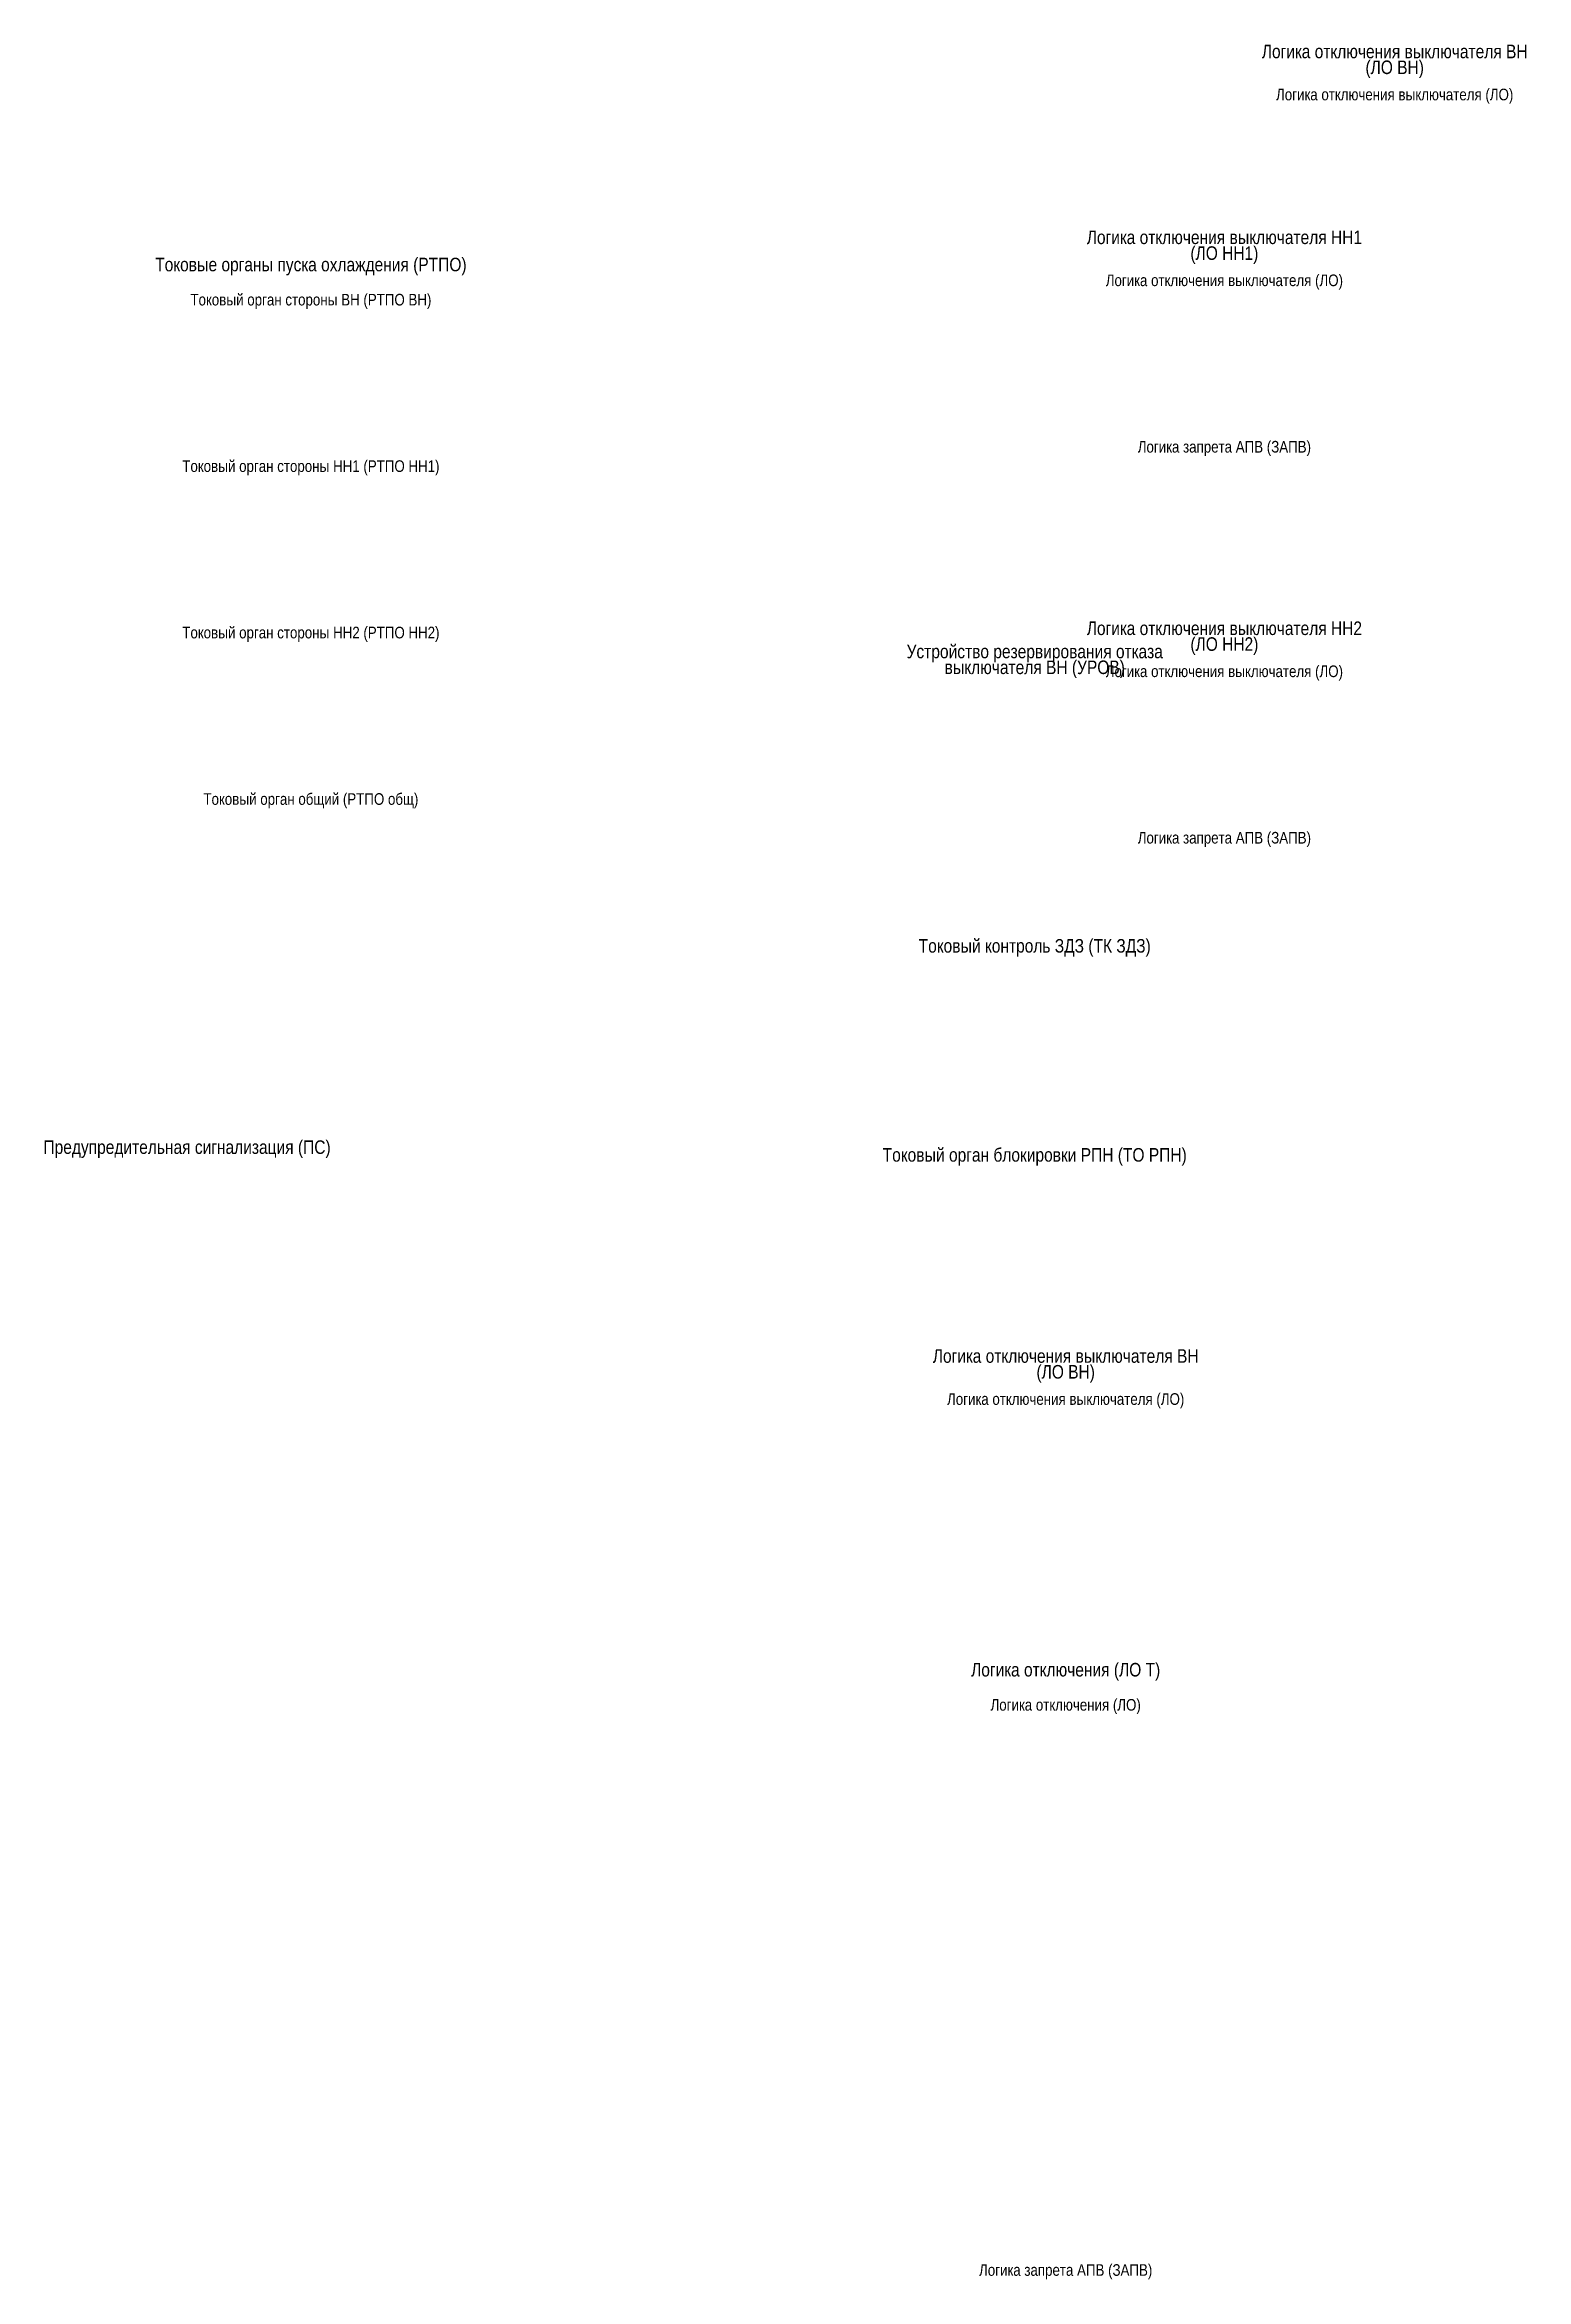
# Model space of a CAD drawing. Header units: millimetres. Extents: x 1657 to 8204, y -558 to 594.
# Drawn here: x 1657 to 2040, y -534 to 43 of the extents above; entities that cross this region are included whole.
import ezdxf

# ---------------------------------------------------------------- set-up
doc = ezdxf.new("R2010")
doc.units = ezdxf.units.MM
doc.styles.add('3.5_Gost_RD', font='ARIALN.TTF', dxfattribs={"height": 3.5})

msp = doc.modelspace()

# ---------------------------------------------------------------- texts
at = {"color": 30, "ltscale": 100, "true_color": 0xf7931d, "attachment_point": 5, "style": '3.5_Gost_RD'}
for s, insert, char_height, width in [('\\pxsm0.7;Логика отключения выключателя ВН (ЛО ВН)', (2005.5, 39), 3.5, 76.6201), ('\\pxsm0.7;Логика отключения выключателя (ЛО)', (2005.5, 30), 3, 81), ('\\pxsm0.7;Логика отключения выключателя НН1 (ЛО НН1)', (1961.5, -9), 3.5, 76.6201), ('\\pxsm0.7;Токовые органы пуска охлаждения (РТПО)', (1725.5, -14), 3.5, 85), ('\\pxsm0.7;Логика отключения выключателя (ЛО)', (1961.5, -18), 3, 81), ('\\pxsm0.7;Токовый орган стороны ВН (РТПО ВН)', (1725.5, -23), 3, 81), ('\\pxsm0.7;Логика запрета АПВ (ЗАПВ)', (1961.5, -61), 3, 81), ('\\pxsm0.7;Токовый орган стороны НН1 (РТПО НН1)', (1725.5, -66), 3, 81), ('\\pxsm0.7;Токовый орган стороны НН2 (РТПО НН2)', (1725.5, -109), 3, 81), ('\\pxsm0.7;Логика отключения выключателя НН2 (ЛО НН2)', (1961.5, -110), 3.5, 76.6201), ('\\pxsm0.7;Устройство резервирования отказа выключателя ВН (УРОВ)', (1912.5, -116), 3.5, 85), ('\\pxsm0.7;Логика отключения выключателя (ЛО)', (1961.5, -119), 3, 81), ('\\pxsm0.7;Токовый орган общий (РТПО общ)', (1725.5, -152), 3, 81), ('\\pxsm0.7;Логика запрета АПВ (ЗАПВ)', (1961.5, -162), 3, 81), ('Предупредительная сигнализация (ПС)', (1693.5, -242), 3.5, 85), ('\\pxsm0.7;Токовый орган блокировки РПН (ТО РПН)', (1912.5, -244), 3.5, 85), ('\\pxsm0.7;Логика отключения выключателя ВН (ЛО ВН)', (1920.5, -298), 3.5, 76.6201), ('\\pxsm0.7;Логика отключения выключателя (ЛО)', (1920.5, -307), 3, 81), ('\\pxsm0.7;Логика отключения (ЛО)', (1920.5, -386), 3, 81), ('\\pxsm0.7;Логика запрета АПВ (ЗАПВ)', (1920.5, -532), 3, 81)]:
    msp.add_mtext(s, dxfattribs=dict(at, insert=insert, char_height=char_height, width=width))
at = {"ltscale": 100, "char_height": 3.5, "width": 85, "attachment_point": 5, "style": '3.5_Gost_RD'}
for s, insert in [('\\pxsm0.7;{\\C30;\\c1938423;Токовый контроль ЗДЗ (ТК ЗДЗ)}', (1912.5, -190)), ('\\pxsm0.7;{\\C30;\\c1938423;Логика отключения (ЛО Т)}', (1920.5, -377))]:
    msp.add_mtext(s, dxfattribs=dict(at, insert=insert))

doc.saveas('drawing.dxf')
